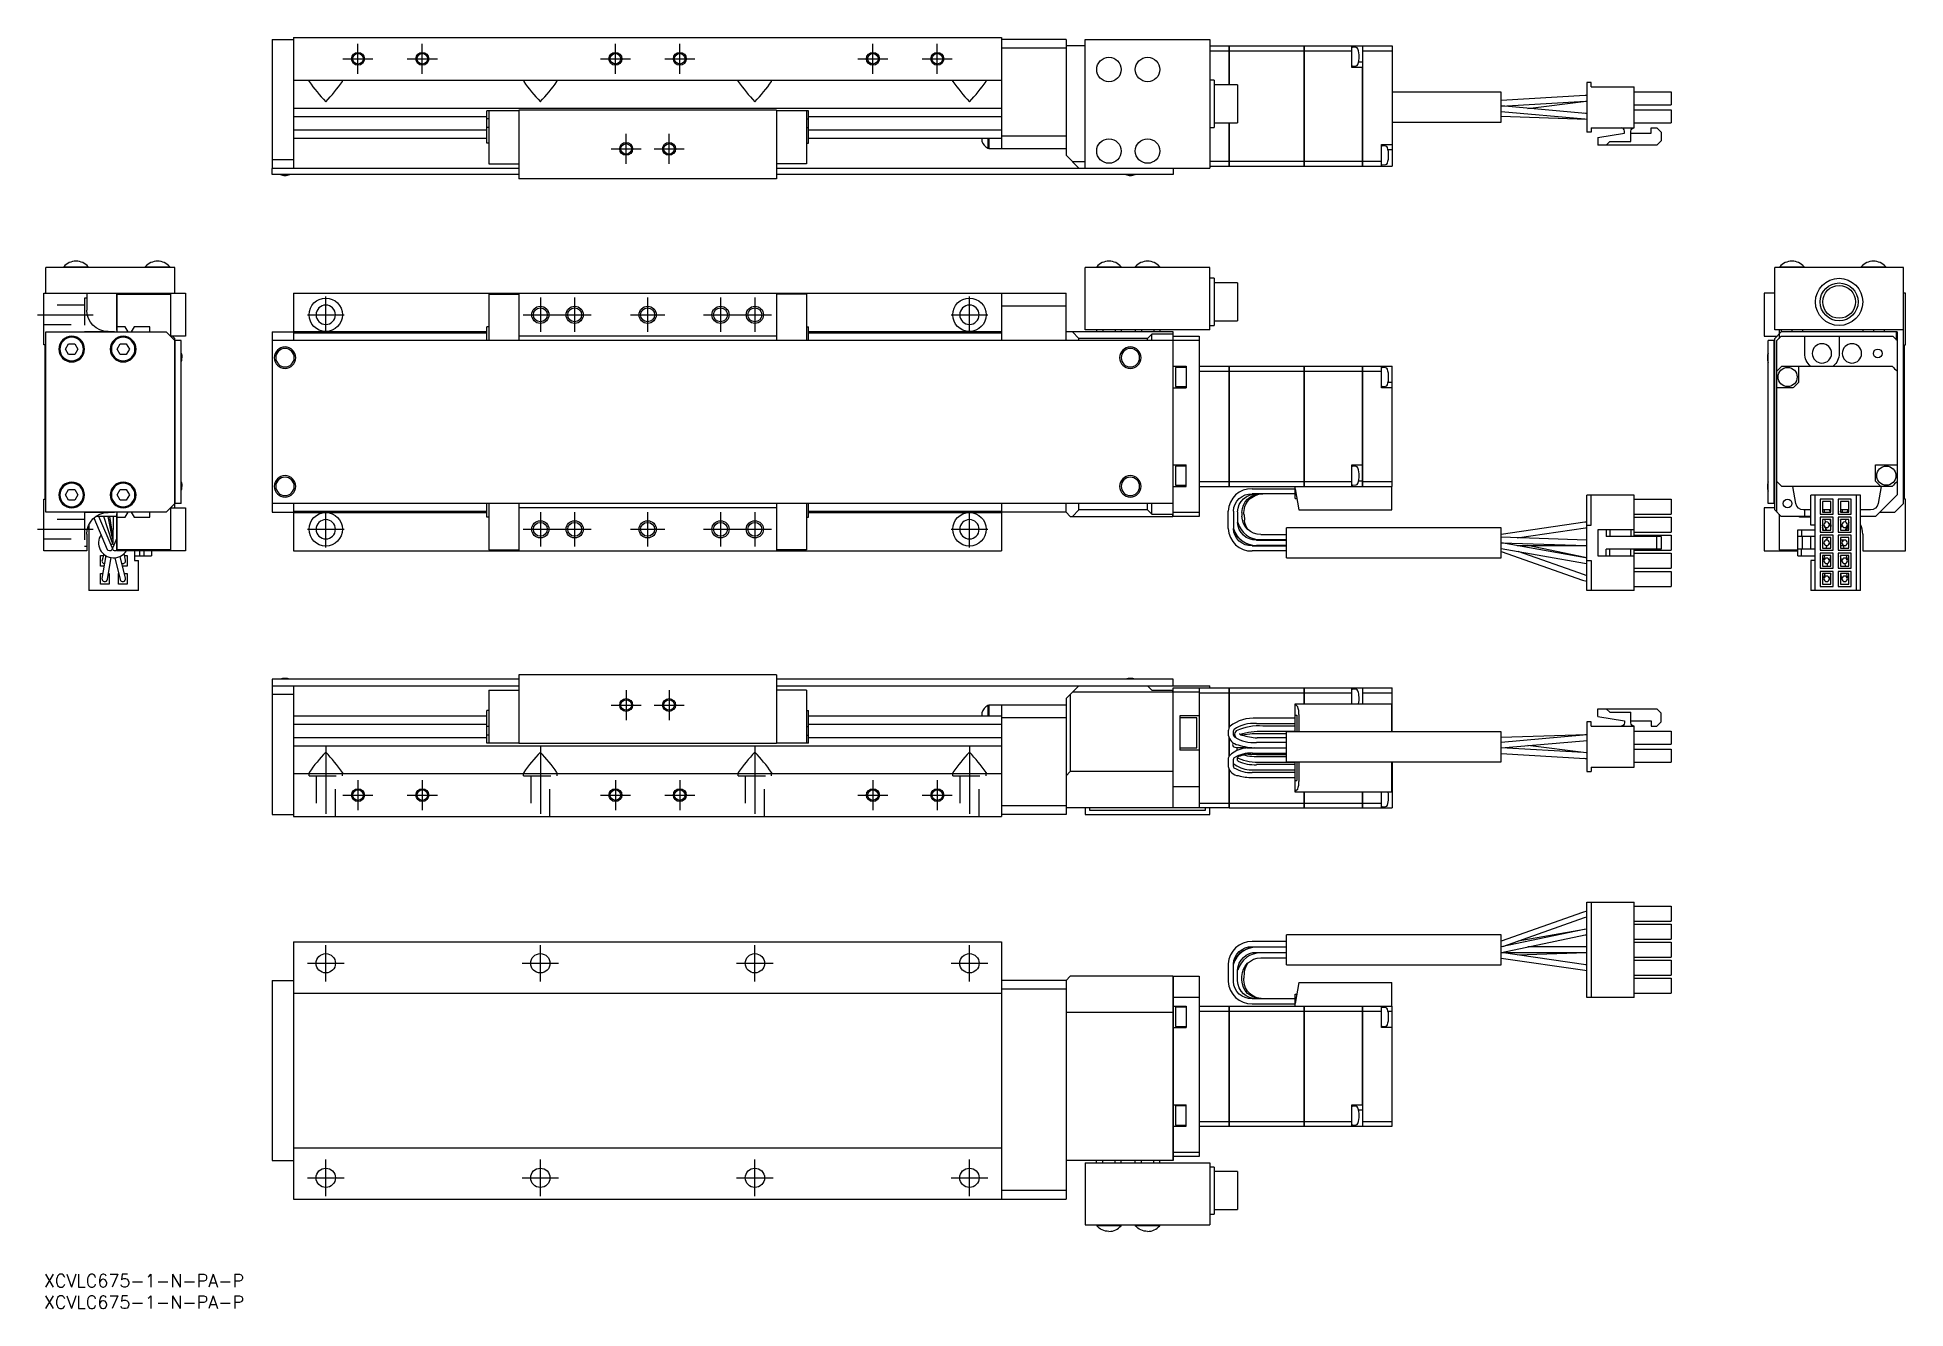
# Model space of a CAD drawing. Extents: x -2 to 434, y -8 to 288.
import ezdxf

# ---------------------------------------------------------------- set-up
doc = ezdxf.new("R2010")
doc.units = 0
doc.header["$LTSCALE"] = 0.5
doc.linetypes.add('CENTER', pattern=[50.8, 31.75, -6.35, 6.35, -6.35])
doc.linetypes.add('DASHED', pattern=[19.05, 12.7, -6.35])
for name, color, linetype in [('MSM_CENTER', 1, 'CENTER'), ('MSM_CONTINUOUS', 7, 'CONTINUOUS'), ('MSM_DASHED', 4, 'DASHED'), ('MSM_NARROW', 5, 'CONTINUOUS'), ('MSM_PART_NUMBER', 7, 'CONTINUOUS')]:
    doc.layers.add(name, color=color, linetype=linetype)
doc.styles.get("Standard").update_dxf_attribs({"font": 'txt.shx', "height": 3, "bigfont": 'bigfont.shx'})

msp = doc.modelspace()

# ---------------------------------------------------------------- texts
at = {"layer": 'MSM_PART_NUMBER'}
for p in [(0, -3), (0, -8)]:
    msp.add_text('XCVLC675-1-N-PA-P', height=3, dxfattribs=at).set_placement(p)

# ---------------------------------------------------------------- linework, layer by layer
at = {"layer": 'MSM_CENTER'}
for p, q in [((69.71, 283.33), (76.71, 283.33)), ((73.21, 279.83), (73.21, 286.83)), ((84.71, 283.33), (91.71, 283.33)), ((88.21, 279.83), (88.21, 286.83)), ((129.71, 283.33), (136.71, 283.33)), ((133.21, 279.83), (133.21, 286.83)), ((144.71, 283.33), (151.71, 283.33)), ((148.21, 279.83), (148.21, 286.83)), ((189.71, 283.33), (196.71, 283.33)), ((193.21, 279.83), (193.21, 286.83)), ((204.71, 283.33), (211.71, 283.33)), ((208.21, 279.83), (208.21, 286.83)), ((135.71, 258.83), (135.71, 265.83)), ((145.71, 258.83), (145.71, 265.83)), ((132.21, 262.33), (139.21, 262.33)), ((142.21, 262.33), (149.21, 262.33)), ((65.71, 219.41), (65.71, 227.91)), ((115.71, 227.66), (115.71, 219.66)), ((123.71, 227.66), (123.71, 219.66)), ((140.71, 227.66), (140.71, 219.66)), ((157.71, 227.66), (157.71, 219.66)), ((165.71, 227.66), (165.71, 219.66)), ((215.71, 219.41), (215.71, 227.91)), ((-1.5, 223.66), (11.5, 223.66)), ((61.46, 223.66), (69.96, 223.66)), ((111.71, 223.66), (127.71, 223.66)), ((136.71, 223.66), (144.71, 223.66)), ((153.71, 223.66), (169.71, 223.66)), ((211.46, 223.66), (219.96, 223.66)), ((65.71, 169.41), (65.71, 177.91)), ((115.71, 177.66), (115.71, 169.66)), ((123.71, 177.66), (123.71, 169.66)), ((140.71, 177.66), (140.71, 169.66)), ((157.71, 177.66), (157.71, 169.66)), ((165.71, 177.66), (165.71, 169.66)), ((215.71, 169.41), (215.71, 177.91)), ((-1.5, 173.66), (11.5, 173.66)), ((61.46, 173.66), (69.96, 173.66)), ((111.71, 173.66), (127.71, 173.66)), ((136.71, 173.66), (144.71, 173.66)), ((153.71, 173.66), (169.71, 173.66)), ((211.46, 173.66), (219.96, 173.66)), ((135.71, 136.2), (135.71, 129.2)), ((145.71, 136.2), (145.71, 129.2)), ((132.21, 132.7), (139.21, 132.7)), ((142.21, 132.7), (149.21, 132.7)), ((65.71, 123.2), (65.71, 104.7)), ((115.71, 123.2), (115.71, 104.7)), ((165.71, 123.2), (165.71, 104.7)), ((215.71, 123.2), (215.71, 104.7)), ((73.21, 115.2), (73.21, 108.2)), ((88.21, 115.2), (88.21, 108.2)), ((133.21, 115.2), (133.21, 108.2)), ((148.21, 115.2), (148.21, 108.2)), ((193.21, 115.2), (193.21, 108.2)), ((208.21, 115.2), (208.21, 108.2)), ((69.71, 111.7), (76.71, 111.7)), ((84.71, 111.7), (91.71, 111.7)), ((129.71, 111.7), (136.71, 111.7)), ((144.71, 111.7), (151.71, 111.7)), ((189.71, 111.7), (196.71, 111.7)), ((204.71, 111.7), (211.71, 111.7)), ((65.71, 68.25), (65.71, 76.75)), ((115.71, 68.25), (115.71, 76.75)), ((165.71, 68.25), (165.71, 76.75)), ((215.71, 68.25), (215.71, 76.75)), ((61.46, 72.5), (69.96, 72.5)), ((111.46, 72.5), (119.96, 72.5)), ((161.46, 72.5), (169.96, 72.5)), ((211.46, 72.5), (219.96, 72.5)), ((65.71, 18.25), (65.71, 26.75)), ((115.71, 18.25), (115.71, 26.75)), ((165.71, 18.25), (165.71, 26.75)), ((215.71, 18.25), (215.71, 26.75)), ((61.46, 22.5), (69.96, 22.5)), ((111.46, 22.5), (119.96, 22.5)), ((161.46, 22.5), (169.96, 22.5)), ((211.46, 22.5), (219.96, 22.5))]:
    msp.add_line(p, q, dxfattribs=at)
at = {"layer": 'MSM_CONTINUOUS'}
for p, q in [((53.21, 287.83), (58.21, 287.83)), ((53.21, 287.83), (53.21, 257.83)), ((58.21, 288.33), (223.21, 288.33)), ((58.21, 288.33), (58.21, 257.83)), ((223.21, 288.33), (223.21, 262.33)), ((238.21, 287.83), (223.21, 287.83)), ((238.21, 287.83), (238.21, 260.83)), ((242.71, 287.83), (271.71, 287.83)), ((242.71, 257.83), (242.71, 287.83)), ((271.71, 287.83), (271.71, 257.83)), ((238.21, 285.83), (223.21, 285.83)), ((242.71, 286.33), (238.21, 286.33)), ((271.71, 286.33), (276.2, 286.33)), ((271.71, 285.17), (276.2, 285.17)), ((276.2, 277.25), (276.2, 286.33)), ((276.21, 286.33), (276.21, 277.25)), ((276.21, 286.33), (293.7, 286.33)), ((276.21, 285.17), (293.7, 285.17)), ((293.7, 258.33), (293.7, 286.33)), ((293.71, 286.32), (293.7, 286.32)), ((293.71, 285.16), (293.7, 285.16)), ((293.71, 286.33), (307.31, 286.33)), ((293.71, 286.33), (293.71, 258.33)), ((293.71, 285.17), (304.81, 285.17)), ((304.81, 281.33), (304.81, 286.33)), ((305.8, 285.99), (305.03, 286.06)), ((307.32, 286.33), (314.21, 286.33)), ((307.32, 286.33), (307.32, 258.33)), ((307.32, 285.17), (314.21, 285.17)), ((314.21, 286.33), (314.21, 258.33)), ((307.31, 281.33), (304.81, 281.33)), ((305.03, 281.59), (305.8, 281.66)), ((307.31, 282.58), (306.38, 282.58)), ((307.31, 258.33), (307.31, 281.33)), ((58.21, 278.33), (223.21, 278.33)), ((61.97, 278.33), (61.81, 278.2)), ((61.84, 278.07), (61.81, 278.2)), ((69.46, 278.33), (69.61, 278.2)), ((69.58, 278.07), (69.61, 278.2)), ((111.97, 278.33), (111.81, 278.2)), ((111.84, 278.07), (111.81, 278.2)), ((119.46, 278.33), (119.61, 278.2)), ((119.58, 278.07), (119.61, 278.2)), ((161.97, 278.33), (161.81, 278.2)), ((161.84, 278.07), (161.81, 278.2)), ((169.46, 278.33), (169.61, 278.2)), ((169.58, 278.07), (169.61, 278.2)), ((211.97, 278.33), (211.81, 278.2)), ((211.84, 278.07), (211.81, 278.2)), ((219.46, 278.33), (219.61, 278.2)), ((219.58, 278.07), (219.61, 278.2)), ((272.71, 278.33), (271.71, 278.33)), ((272.71, 278.33), (272.71, 267.33)), ((278.21, 277.25), (272.71, 277.25)), ((276.21, 277.4), (276.2, 277.38)), ((278.21, 277.25), (278.21, 268.4)), ((339.61, 275.56), (314.21, 275.56)), ((339.61, 268.56), (339.61, 275.56)), ((359.19, 274.75), (339.61, 273.63)), ((359.61, 274.77), (359.19, 274.75)), ((359.61, 277.82), (359.61, 266.22)), ((360.61, 277.82), (359.61, 277.82)), ((360.61, 276.82), (360.61, 277.82)), ((360.61, 276.82), (370.61, 276.82)), ((370.61, 267.22), (370.61, 276.82)), ((370.61, 275.62), (379.21, 275.62)), ((379.21, 275.62), (379.21, 272.62)), ((58.21, 271.83), (223.21, 271.83)), ((110.71, 271.23), (103.21, 271.23)), ((103.21, 263.63), (103.21, 271.23)), ((103.71, 271.23), (103.71, 258.83)), ((170.71, 271.33), (110.71, 271.33)), ((110.71, 271.33), (110.71, 255.33)), ((170.71, 271.33), (170.71, 255.33)), ((178.21, 271.23), (170.71, 271.23)), ((177.71, 271.23), (177.71, 258.83)), ((178.21, 263.63), (178.21, 271.23)), ((339.61, 272.32), (359.27, 273.45)), ((339.61, 271.02), (359.14, 269.31)), ((359.26, 270.61), (339.64, 272.33)), ((345.84, 271.78), (359.39, 273.44)), ((359.61, 270.59), (358.84, 270.64)), ((359.61, 270.58), (359.26, 270.61)), ((359.27, 273.45), (359.61, 273.47)), ((359.6, 273.46), (359.61, 273.46)), ((370.61, 272.62), (379.21, 272.62)), ((370.61, 271.42), (379.21, 271.42)), ((379.21, 271.42), (379.21, 268.42)), ((58.21, 269.86), (103.21, 269.86)), ((58.21, 266.79), (103.21, 266.79)), ((103.71, 269.35), (103.21, 269.35)), ((103.71, 267.3), (103.21, 267.3)), ((177.71, 269.35), (178.21, 269.35)), ((177.71, 267.3), (178.21, 267.3)), ((178.21, 269.86), (223.21, 269.86)), ((178.21, 266.79), (223.21, 266.79)), ((271.71, 267.33), (272.71, 267.33)), ((272.71, 268.4), (278.21, 268.4)), ((276.2, 258.33), (276.2, 268.4)), ((276.2, 267.63), (276.21, 267.61)), ((276.21, 268.4), (276.21, 258.33)), ((314.21, 268.56), (339.61, 268.56)), ((339.61, 269.93), (359.48, 269.28)), ((359.14, 269.31), (359.61, 269.28)), ((359.48, 269.28), (359.61, 269.27)), ((360.61, 266.22), (359.61, 266.22)), ((360.61, 267.22), (370.61, 267.22)), ((360.61, 267.22), (360.61, 266.22)), ((362.11, 265.02), (368.36, 266.02)), ((368.36, 266.02), (368.36, 266.47)), ((369.86, 264.02), (369.86, 266.47)), ((369.86, 266.02), (374.61, 266.02)), ((370.61, 268.42), (379.21, 268.42)), ((374.61, 267.22), (375.91, 267.22)), ((374.61, 266.02), (374.61, 267.22)), ((375.91, 267.22), (376.91, 266.22)), ((376.91, 266.22), (376.91, 264.22)), ((58.21, 264.83), (103.21, 264.83)), ((103.71, 263.63), (103.21, 263.63)), ((177.71, 263.63), (178.21, 263.63)), ((178.21, 264.83), (223.21, 264.83)), ((218.56, 264.83), (218.56, 264.12)), ((220.01, 264.83), (220.01, 262.47)), ((220.01, 262.47), (220.21, 262.47)), ((220.21, 264.83), (220.21, 262.33)), ((238.21, 262.33), (220.21, 262.33)), ((238.21, 265.33), (223.21, 265.33)), ((311.71, 263.33), (314.21, 263.33)), ((311.71, 258.33), (311.71, 263.33)), ((312.69, 262.99), (311.92, 263.06)), ((314.21, 262.08), (313.27, 262.08)), ((362.11, 265.02), (362.11, 263.22)), ((375.91, 263.22), (362.11, 263.22)), ((364.11, 263.22), (364.91, 264.02)), ((364.91, 264.02), (369.86, 264.02)), ((376.91, 264.22), (375.91, 263.22)), ((53.21, 259.83), (58.21, 259.83)), ((53.21, 257.83), (110.71, 257.83)), ((53.21, 257.73), (53.31, 257.83)), ((53.21, 256.33), (53.21, 257.73)), ((103.71, 258.83), (110.71, 258.83)), ((177.71, 258.83), (170.71, 258.83)), ((170.71, 257.83), (271.71, 257.83)), ((241.21, 257.83), (238.21, 260.83)), ((242.71, 259.33), (239.71, 259.33)), ((263.11, 257.83), (263.21, 257.73)), ((263.21, 257.73), (263.21, 256.33)), ((271.71, 259.48), (276.2, 259.48)), ((271.71, 258.33), (276.2, 258.33)), ((276.21, 259.48), (293.7, 259.48)), ((276.21, 258.33), (293.7, 258.33)), ((293.71, 259.48), (293.7, 259.48)), ((293.71, 258.34), (293.7, 258.34)), ((293.71, 259.48), (307.31, 259.48)), ((293.71, 258.33), (307.31, 258.33)), ((307.32, 259.48), (311.71, 259.48)), ((307.32, 258.33), (314.21, 258.33)), ((311.92, 258.59), (312.69, 258.66)), ((110.71, 256.33), (53.21, 256.33)), ((170.71, 255.33), (110.71, 255.33)), ((263.21, 256.33), (170.71, 256.33)), ((0.5, 228.66), (0.5, 234.66)), ((30.5, 234.66), (0.5, 234.66)), ((4.65, 234.82), (10.35, 234.82)), ((4.65, 234.82), (4.65, 234.66)), ((10.35, 234.66), (10.35, 234.82)), ((23.65, 234.82), (29.35, 234.82)), ((23.65, 234.82), (23.65, 234.66)), ((29.35, 234.66), (29.35, 234.82)), ((30.5, 228.66), (30.5, 234.66)), ((271.71, 234.66), (242.71, 234.66)), ((242.71, 220.16), (242.71, 234.66)), ((245.36, 234.82), (251.06, 234.82)), ((245.36, 234.82), (245.36, 234.66)), ((251.06, 234.66), (251.06, 234.82)), ((254.36, 234.82), (260.06, 234.82)), ((254.36, 234.82), (254.36, 234.66)), ((260.06, 234.66), (260.06, 234.82)), ((271.71, 220.16), (271.71, 234.66)), ((272.71, 232.16), (271.71, 232.16)), ((272.71, 232.16), (272.71, 221.16)), ((278.21, 231.08), (272.71, 231.08)), ((278.21, 231.08), (278.21, 222.23)), ((403.37, 220.16), (403.37, 234.66)), ((433.37, 234.66), (403.37, 234.66)), ((404.52, 234.82), (410.22, 234.82)), ((404.52, 234.82), (404.52, 234.66)), ((410.22, 234.66), (410.22, 234.82)), ((423.52, 234.82), (429.22, 234.82)), ((423.52, 234.82), (423.52, 234.66)), ((429.22, 234.66), (429.22, 234.82)), ((433.37, 179.66), (433.37, 234.66)), ((0, 216.66), (0, 228.66)), ((0, 228.66), (33, 228.66)), ((10, 228.66), (10, 224.76)), ((17, 220.06), (17, 228.66)), ((17.1, 219.66), (17.1, 228.46)), ((17.1, 228.46), (29.5, 228.46)), ((29.5, 228.46), (29.5, 218.66)), ((33, 228.66), (33, 218.66)), ((58.21, 228.66), (58.21, 217.66)), ((58.21, 228.66), (238.21, 228.66)), ((103.71, 228.46), (110.71, 228.46)), ((103.71, 228.46), (103.71, 217.66)), ((110.71, 228.66), (110.71, 217.66)), ((170.71, 228.66), (170.71, 217.66)), ((177.71, 228.46), (170.71, 228.46)), ((177.71, 228.46), (177.71, 217.66)), ((223.21, 228.66), (223.21, 217.66)), ((238.21, 217.66), (238.21, 228.66)), ((400.87, 228.66), (400.87, 218.66)), ((403.37, 228.66), (400.87, 228.66)), ((433.87, 228.66), (433.37, 228.66)), ((433.87, 216.66), (433.87, 228.66)), ((238.21, 225.66), (223.21, 225.66)), ((272.71, 222.23), (278.21, 222.23)), ((0.5, 177.66), (0.5, 219.66)), ((0.5, 219.66), (28.5, 219.66)), ((15, 219.76), (16.5, 219.76)), ((16.5, 219.76), (16.5, 219.66)), ((17.1, 220.06), (17, 220.06)), ((18.97, 220.86), (17.1, 220.86)), ((19.66, 219.66), (18.97, 220.86)), ((21.03, 220.86), (20.34, 219.66)), ((24.7, 220.86), (21.03, 220.86)), ((24.7, 219.66), (24.7, 220.86)), ((28.5, 219.66), (30.5, 217.66)), ((29.7, 218.66), (29.7, 218.46)), ((33, 218.66), (29.7, 218.66)), ((30.5, 218.16), (30, 218.66)), ((30.5, 178.66), (30.5, 218.16)), ((53.21, 219.66), (58.21, 219.66)), ((53.21, 219.66), (53.21, 177.66)), ((58.21, 219.76), (103.21, 219.76)), ((58.21, 219.46), (103.21, 219.46)), ((103.21, 217.66), (103.21, 220.86)), ((103.71, 220.86), (103.21, 220.86)), ((170.71, 218.66), (110.71, 218.66)), ((177.71, 220.86), (178.21, 220.86)), ((178.21, 217.66), (178.21, 220.86)), ((178.21, 219.76), (223.21, 219.76)), ((178.21, 219.46), (223.21, 219.46)), ((263.21, 219.66), (238.21, 219.66)), ((241.21, 218.16), (239.71, 219.66)), ((241.21, 217.66), (241.21, 218.16)), ((257.21, 218.16), (241.21, 218.16)), ((271.71, 220.16), (242.71, 220.16)), ((245.33, 220.16), (245.33, 219.66)), ((246.77, 220.16), (246.77, 219.66)), ((249.66, 220.16), (249.66, 219.66)), ((251.1, 220.16), (251.1, 219.66)), ((254.33, 220.16), (254.33, 219.66)), ((255.77, 220.16), (255.77, 219.66)), ((258.21, 219.16), (257.21, 218.16)), ((257.21, 217.66), (257.21, 218.16)), ((258.21, 217.66), (258.21, 219.16)), ((263.21, 219.16), (258.21, 219.16)), ((258.66, 220.16), (258.66, 219.66)), ((260.1, 220.16), (260.1, 219.66)), ((263.21, 176.66), (263.21, 219.66)), ((263.21, 218.66), (269.21, 218.66)), ((269.21, 218.66), (269.21, 176.66)), ((271.71, 221.16), (272.71, 221.16)), ((400.87, 218.66), (403.87, 218.66)), ((433.37, 220.16), (403.37, 220.16)), ((404.87, 219.66), (403.37, 218.16)), ((403.37, 178.16), (403.37, 218.16)), ((404.87, 218.66), (403.87, 217.66)), ((404.37, 220.16), (404.37, 218.16)), ((404.87, 220.16), (404.87, 219.66)), ((431.87, 219.66), (404.87, 219.66)), ((404.87, 218.66), (430.87, 218.66)), ((407.37, 220.16), (407.37, 219.66)), ((409.87, 220.16), (409.87, 219.66)), ((410.37, 214.66), (410.37, 218.66)), ((418.37, 218.66), (418.37, 214.66)), ((423.87, 220.16), (423.87, 219.66)), ((426.37, 220.16), (426.37, 219.66)), ((428.87, 220.16), (428.87, 219.66)), ((431.87, 217.66), (430.87, 218.66)), ((431.77, 217.76), (431.77, 219.66)), ((431.87, 219.66), (431.87, 210.54)), ((0.3, 216.66), (0, 216.66)), ((0.3, 180.66), (0.3, 216.66)), ((5.06, 215.66), (5.78, 216.91)), ((5.78, 214.41), (5.06, 215.66)), ((5.78, 216.91), (7.22, 216.91)), ((7.22, 214.41), (5.78, 214.41)), ((7.22, 216.91), (7.94, 215.66)), ((7.94, 215.66), (7.22, 214.41)), ((17.06, 215.66), (17.78, 216.91)), ((17.78, 214.41), (17.06, 215.66)), ((17.78, 216.91), (19.22, 216.91)), ((19.22, 214.41), (17.78, 214.41)), ((19.22, 216.91), (19.94, 215.66)), ((19.94, 215.66), (19.22, 214.41)), ((32, 217.66), (30.5, 217.66)), ((30.6, 179.66), (30.6, 217.66)), ((32, 179.66), (32, 217.66)), ((269.21, 217.66), (53.21, 217.66)), ((401.87, 179.66), (401.87, 217.66)), ((403.37, 217.66), (401.87, 217.66)), ((403.27, 179.66), (403.27, 217.66)), ((403.87, 210.55), (403.87, 217.66)), ((433.57, 216.66), (433.87, 216.66)), ((433.57, 180.66), (433.57, 216.66)), ((263.21, 211.66), (266.21, 211.66)), ((263.71, 211.41), (263.71, 206.91)), ((266.21, 211.41), (263.71, 211.41)), ((266.21, 211.66), (266.21, 206.66)), ((269.21, 211.66), (276.2, 211.66)), ((269.21, 210.5), (276.2, 210.5)), ((276.2, 183.66), (276.2, 211.66)), ((276.21, 211.66), (293.7, 211.66)), ((276.21, 211.66), (276.21, 183.66)), ((276.21, 210.5), (293.7, 210.5)), ((293.7, 183.66), (293.7, 211.66)), ((293.71, 211.65), (293.7, 211.65)), ((293.71, 210.5), (293.7, 210.5)), ((293.71, 211.66), (307.31, 211.66)), ((293.71, 211.66), (293.71, 183.66)), ((293.71, 210.5), (307.31, 210.5)), ((307.31, 183.66), (307.31, 211.66)), ((307.32, 211.66), (314.21, 211.66)), ((307.32, 211.66), (307.32, 183.66)), ((307.32, 210.5), (311.71, 210.5)), ((311.71, 206.66), (311.71, 211.66)), ((312.69, 211.32), (311.92, 211.39)), ((314.21, 183.66), (314.21, 211.66)), ((403.87, 184.81), (403.87, 210.5)), ((405.03, 211.66), (430.72, 211.66)), ((408.87, 211.66), (408.87, 207.91)), ((431.87, 210.5), (431.87, 184.81)), ((263.21, 206.66), (266.21, 206.66)), ((263.71, 206.91), (266.21, 206.91)), ((314.21, 206.66), (311.71, 206.66)), ((311.92, 206.93), (312.69, 206.99)), ((314.21, 207.91), (313.27, 207.91)), ((407.62, 206.66), (403.87, 206.66)), ((263.21, 188.66), (266.21, 188.66)), ((263.71, 188.41), (263.71, 183.91)), ((266.21, 188.41), (263.71, 188.41)), ((266.21, 183.66), (266.21, 188.66)), ((304.81, 188.66), (307.31, 188.66)), ((304.81, 183.66), (304.81, 188.66)), ((305.8, 188.32), (305.03, 188.39)), ((426.87, 188.66), (431.87, 188.66)), ((426.87, 184.91), (426.87, 188.66)), ((5.06, 181.66), (5.78, 182.91)), ((5.78, 182.91), (7.22, 182.91)), ((7.22, 182.91), (7.94, 181.66)), ((17.06, 181.66), (17.78, 182.91)), ((17.78, 182.91), (19.22, 182.91)), ((19.22, 182.91), (19.94, 181.66)), ((263.21, 183.66), (266.21, 183.66)), ((263.71, 183.91), (266.21, 183.91)), ((269.21, 184.81), (276.2, 184.81)), ((269.21, 183.66), (276.2, 183.66)), ((276.21, 184.81), (293.7, 184.81)), ((276.21, 183.66), (314.21, 183.66)), ((281.61, 183.11), (291.61, 183.11)), ((291.61, 180.86), (291.61, 183.66)), ((291.61, 183.06), (292.48, 178.16)), ((293.71, 184.81), (293.7, 184.81)), ((293.71, 183.67), (293.7, 183.67)), ((293.71, 184.81), (304.81, 184.81)), ((305.03, 183.93), (305.8, 183.99)), ((307.31, 184.91), (306.38, 184.91)), ((307.32, 184.81), (314.21, 184.81)), ((314.11, 178.16), (314.11, 183.66)), ((403.87, 177.66), (403.87, 184.76)), ((430.72, 183.66), (405.03, 183.66)), ((408.28, 179.65), (407.57, 183.66)), ((428.17, 183.66), (427.46, 179.65)), ((431.87, 184.77), (431.87, 181.66)), ((0, 168.66), (0, 180.66)), ((0, 180.66), (0.3, 180.66)), ((5.78, 180.41), (5.06, 181.66)), ((7.22, 180.41), (5.78, 180.41)), ((7.94, 181.66), (7.22, 180.41)), ((17.78, 180.41), (17.06, 181.66)), ((19.22, 180.41), (17.78, 180.41)), ((19.94, 181.66), (19.22, 180.41)), ((30.5, 179.66), (28.5, 177.66)), ((29.5, 178.66), (29.5, 168.86)), ((29.7, 178.86), (29.7, 178.66)), ((29.7, 178.66), (33, 178.66)), ((32, 179.66), (30.5, 179.66)), ((33, 178.66), (33, 168.66)), ((263.21, 179.66), (53.21, 179.66)), ((58.21, 179.66), (58.21, 168.66)), ((103.21, 176.46), (103.21, 179.66)), ((103.71, 179.66), (103.71, 168.86)), ((110.71, 179.66), (110.71, 168.66)), ((170.71, 178.66), (110.71, 178.66)), ((170.71, 179.66), (170.71, 168.66)), ((177.71, 179.66), (177.71, 168.86)), ((178.21, 176.46), (178.21, 179.66)), ((223.21, 179.66), (223.21, 168.66)), ((238.21, 177.66), (238.21, 179.66)), ((241.21, 178.16), (241.21, 179.66)), ((257.21, 178.16), (257.21, 179.66)), ((258.21, 177.16), (258.21, 179.66)), ((291.61, 181.91), (281.61, 181.91)), ((284.1, 181.91), (283.86, 181.9)), ((291.61, 180.86), (292, 180.86)), ((370.61, 181.61), (359.61, 181.61)), ((359.61, 159.41), (359.61, 181.61)), ((360.61, 174.61), (360.61, 181.61)), ((370.61, 172.01), (370.61, 181.61)), ((370.61, 180.66), (379.21, 180.66)), ((379.21, 180.66), (379.21, 177.16)), ((400.87, 178.66), (400.87, 168.66)), ((403.37, 178.66), (400.87, 178.66)), ((403.37, 179.66), (401.87, 179.66)), ((411.77, 174.61), (411.77, 181.61)), ((423.37, 181.61), (411.77, 181.61)), ((412.77, 159.41), (412.77, 181.61)), ((413.97, 180.66), (413.97, 177.16)), ((416.97, 180.66), (413.97, 180.66)), ((414.47, 180.16), (414.47, 177.66)), ((416.47, 180.16), (414.47, 180.16)), ((416.47, 177.66), (416.47, 180.16)), ((416.97, 177.16), (416.97, 180.66)), ((421.17, 180.66), (418.17, 180.66)), ((418.17, 180.66), (418.17, 177.16)), ((418.67, 180.16), (418.67, 177.66)), ((420.67, 180.16), (418.67, 180.16)), ((420.67, 177.66), (420.67, 180.16)), ((421.17, 177.16), (421.17, 180.66)), ((422.37, 181.61), (422.37, 159.41)), ((423.37, 159.41), (423.37, 181.61)), ((426.87, 176.66), (431.87, 181.66)), ((431.37, 177.66), (433.37, 179.66)), ((433.87, 180.66), (433.57, 180.66)), ((433.87, 168.66), (433.87, 180.66)), ((28.5, 177.66), (0.5, 177.66)), ((10.5, 174.74), (10.5, 159.41)), ((11.69, 176.3), (14.8, 168.97)), ((17, 176.66), (12.14, 176.66)), ((12.14, 176.66), (12.14, 176.66)), ((15.9, 169.44), (12.84, 176.66)), ((15.92, 170.69), (14.01, 176.66)), ((16.5, 177.56), (15, 177.56)), ((15.94, 171.92), (15.03, 176.66)), ((15.17, 175.96), (15.2, 175.96)), ((15.2, 175.96), (15.2, 175.77)), ((15.34, 176.66), (16.06, 171.72)), ((16.18, 176.66), (16.05, 170.52)), ((16.5, 177.66), (16.5, 177.56)), ((17, 177.26), (17.1, 177.26)), ((17, 168.66), (17, 177.26)), ((17.1, 168.86), (17.1, 177.66)), ((17.1, 176.46), (18.97, 176.46)), ((18.97, 176.46), (19.66, 177.65)), ((20.34, 177.65), (21.03, 176.46)), ((21.03, 176.46), (24.7, 176.46)), ((24.7, 176.46), (24.7, 177.66)), ((53.21, 177.66), (58.21, 177.66)), ((58.21, 177.86), (103.21, 177.86)), ((58.21, 177.56), (103.21, 177.56)), ((103.71, 176.46), (103.21, 176.46)), ((177.71, 176.46), (178.21, 176.46)), ((178.21, 177.86), (223.21, 177.86)), ((178.21, 177.56), (223.21, 177.56)), ((238.21, 177.66), (223.21, 177.66)), ((238.21, 177.66), (239.21, 176.66)), ((239.21, 176.66), (263.11, 176.66)), ((239.71, 176.66), (241.21, 178.16)), ((257.21, 178.16), (241.21, 178.16)), ((257.21, 178.16), (258.21, 177.16)), ((258.21, 177.16), (263.12, 177.16)), ((263.21, 176.76), (263.11, 176.66)), ((263.21, 177.29), (263.12, 177.16)), ((263.12, 176.67), (263.12, 177.16)), ((263.21, 177.66), (269.21, 177.66)), ((269.21, 176.66), (263.21, 176.66)), ((276.01, 173.81), (276.01, 177.91)), ((277.21, 177.91), (277.21, 173.81)), ((278.21, 177.75), (278.21, 175.27)), ((279.21, 177.6), (279.21, 176.72)), ((279.69, 177.14), (279.81, 175.76)), ((292.48, 178.16), (314.11, 178.16)), ((359.14, 175.3), (339.61, 172.47)), ((359.61, 175.34), (359.11, 175.29)), ((359.61, 174.61), (360.61, 174.61)), ((370.61, 177.16), (379.21, 177.16)), ((370.61, 176.46), (379.21, 176.46)), ((379.21, 176.46), (379.21, 172.96)), ((403.37, 178.16), (404.87, 176.66)), ((404.37, 177.16), (404.37, 168.86)), ((411.77, 176.66), (404.87, 176.66)), ((409.17, 176.46), (409.17, 176.66)), ((411.77, 176.46), (409.17, 176.46)), ((411.77, 178.16), (410.05, 178.16)), ((410.37, 176.66), (410.37, 178.16)), ((412.77, 174.61), (411.77, 174.61)), ((413.97, 177.16), (416.97, 177.16)), ((413.97, 176.46), (413.97, 172.96)), ((416.97, 176.46), (413.97, 176.46)), ((416.47, 178.16), (414.47, 178.16)), ((414.47, 177.66), (416.47, 177.66)), ((416.47, 175.96), (414.47, 175.96)), ((414.47, 175.96), (414.47, 173.46)), ((414.73, 173.46), (414.47, 174.64)), ((414.69, 173.64), (414.47, 174.15)), ((414.91, 174.37), (415.47, 173.46)), ((414.98, 177.66), (414.94, 178.16)), ((415.18, 175.29), (415.12, 175.96)), ((416.47, 174.31), (416.03, 175.04)), ((416.14, 178.16), (416.18, 177.66)), ((416.32, 175.96), (416.46, 174.33)), ((416.47, 177.78), (416.46, 178.16)), ((416.47, 173.46), (416.47, 175.96)), ((416.97, 172.96), (416.97, 176.46)), ((418.17, 177.16), (421.17, 177.16)), ((418.17, 176.46), (418.17, 172.96)), ((421.17, 176.46), (418.17, 176.46)), ((420.67, 178.16), (418.67, 178.16)), ((418.67, 177.66), (420.67, 177.66)), ((420.67, 175.96), (418.67, 175.96)), ((418.67, 175.96), (418.67, 173.46)), ((418.67, 175.77), (418.71, 175.96)), ((419.07, 174.95), (418.67, 173.95)), ((418.68, 177.66), (418.75, 178.16)), ((419.13, 178.16), (419.03, 177.66)), ((419.93, 175.96), (419.81, 175.34)), ((419.87, 173.46), (420.28, 174.47)), ((420.67, 175.24), (420.1, 173.46)), ((420.35, 178.16), (420.25, 177.66)), ((420.67, 173.46), (420.67, 175.96)), ((421.17, 172.96), (421.17, 176.46)), ((425.69, 178.16), (423.37, 178.16)), ((426.87, 176.66), (423.37, 176.66)), ((427.87, 177.66), (431.37, 177.66)), ((10, 172.56), (10, 168.66)), ((17, 171.57), (16.1, 169.44)), ((277.22, 173.81), (277.21, 173.85)), ((281.61, 169.81), (289.61, 169.81)), ((281.9, 171.26), (281.87, 171.27)), ((281.87, 171.27), (281.9, 171.26)), ((282.61, 171.21), (281.9, 171.26)), ((281.9, 171.26), (283.11, 171.11)), ((289.61, 171.21), (282.61, 171.21)), ((282.61, 171.11), (289.61, 171.11)), ((289.61, 169.91), (282.61, 169.91)), ((283.61, 172.41), (289.61, 172.41)), ((289.61, 167.01), (289.61, 174.01)), ((339.61, 174.01), (289.61, 174.01)), ((339.61, 167.01), (339.61, 174.01)), ((359.52, 171.16), (339.61, 171.81)), ((339.61, 170.51), (359.48, 169.86)), ((359.29, 167.03), (339.69, 170.51)), ((343.32, 171.69), (359.29, 174.01)), ((343.33, 169.86), (359.61, 169.86)), ((359.22, 167.06), (345.87, 169.86)), ((359.29, 174.01), (359.61, 174.04)), ((359.48, 169.86), (359.61, 169.86)), ((359.61, 171.16), (359.52, 171.16)), ((370.61, 173.51), (362.11, 173.51)), ((362.11, 173.51), (362.11, 167.51)), ((364.11, 173.51), (364.11, 172.01)), ((376.91, 172.01), (364.11, 172.01)), ((364.91, 173.51), (364.91, 172.01)), ((369.86, 173.51), (369.86, 172.01)), ((370.61, 172.96), (379.21, 172.96)), ((370.61, 172.26), (379.21, 172.26)), ((375.91, 169.01), (375.91, 172.01)), ((376.91, 172.01), (376.91, 169.01)), ((379.21, 172.26), (379.21, 168.76)), ((408.77, 167.51), (408.77, 173.51)), ((408.77, 173.51), (412.77, 173.51)), ((412.77, 172.01), (408.77, 172.01)), ((409.57, 173.51), (409.57, 172.01)), ((409.77, 172.01), (409.77, 169.01)), ((411.77, 169.01), (411.77, 172.01)), ((413.97, 172.96), (416.97, 172.96)), ((413.97, 172.26), (413.97, 168.76)), ((416.97, 172.26), (413.97, 172.26)), ((414.47, 173.46), (416.47, 173.46)), ((416.47, 171.76), (414.47, 171.76)), ((414.47, 171.76), (414.47, 169.26)), ((415.73, 171.68), (415.02, 170.97)), ((415.33, 173.46), (415.31, 173.72)), ((415.46, 169.86), (415.35, 169.26)), ((415.93, 170.05), (416.47, 170.59)), ((416.47, 169.26), (416.47, 171.76)), ((416.97, 168.76), (416.97, 172.26)), ((418.17, 172.96), (421.17, 172.96)), ((418.17, 172.26), (418.17, 168.76)), ((421.17, 172.26), (418.17, 172.26)), ((418.67, 173.46), (420.67, 173.46)), ((420.67, 171.76), (418.67, 171.76)), ((418.67, 171.76), (418.67, 169.26)), ((419.67, 171.16), (418.67, 171.16)), ((418.67, 169.86), (419.67, 169.86)), ((419.54, 169.26), (419.37, 169.86)), ((420.67, 169.26), (420.67, 171.76)), ((421.17, 168.76), (421.17, 172.26)), ((423.87, 172.56), (423.87, 168.66)), ((10, 168.66), (0, 168.66)), ((13.2, 167.56), (13.87, 167.56)), ((13.2, 165.06), (13.2, 167.56)), ((14.42, 167.54), (13.56, 162.21)), ((13.96, 167.88), (13.57, 166.48)), ((14.84, 162), (15.66, 167.06)), ((16.52, 167.02), (17.77, 161.95)), ((33, 168.66), (17, 168.66)), ((29.5, 168.86), (17.1, 168.86)), ((19.03, 162.26), (17.78, 167.35)), ((19.04, 166.43), (18.74, 168.04)), ((18.83, 167.56), (19.4, 167.56)), ((19.4, 167.56), (19.4, 165.06)), ((21.1, 168.66), (21.1, 166.41)), ((21.1, 167.51), (23.3, 167.51)), ((21.1, 166.41), (22.1, 166.41)), ((22.1, 159.41), (22.1, 166.41)), ((22.3, 168.66), (22.3, 167.51)), ((23.3, 168.66), (23.3, 167.51)), ((23.3, 167.51), (25.1, 167.51)), ((25.1, 168.66), (25.1, 167.51)), ((58.21, 168.66), (223.21, 168.66)), ((103.71, 168.86), (110.71, 168.86)), ((177.71, 168.86), (170.71, 168.86)), ((289.61, 168.61), (281.61, 168.61)), ((289.61, 167.01), (339.61, 167.01)), ((339.61, 169.2), (359.06, 165.75)), ((339.61, 168.52), (358.58, 161.79)), ((359.01, 163.01), (343.56, 168.5)), ((359.06, 165.75), (359.61, 165.68)), ((359.61, 166.99), (359.22, 167.06)), ((359.61, 166.98), (359.29, 167.03)), ((359.61, 166.41), (360.61, 166.41)), ((360.61, 166.41), (360.61, 159.41)), ((362.11, 167.51), (370.61, 167.51)), ((376.91, 169.01), (364.11, 169.01)), ((364.11, 167.51), (364.11, 169.01)), ((364.91, 167.51), (364.91, 169.01)), ((369.86, 167.51), (369.86, 169.01)), ((370.61, 159.41), (370.61, 169.01)), ((370.61, 168.76), (379.21, 168.76)), ((370.61, 168.06), (379.21, 168.06)), ((379.21, 168.06), (379.21, 164.56)), ((400.87, 168.66), (408.77, 168.66)), ((404.37, 168.86), (408.77, 168.86)), ((412.77, 169.01), (408.77, 169.01)), ((408.77, 167.51), (412.77, 167.51)), ((409.57, 167.51), (409.57, 169.01)), ((411.77, 166.41), (411.77, 159.41)), ((412.77, 166.41), (411.77, 166.41)), ((413.97, 168.76), (416.97, 168.76)), ((416.97, 168.06), (413.97, 168.06)), ((413.97, 168.06), (413.97, 164.56)), ((414.47, 169.26), (416.47, 169.26)), ((414.47, 167.56), (414.47, 165.06)), ((416.47, 167.56), (414.47, 167.56)), ((414.83, 166.43), (415.04, 167.56)), ((415.69, 165.7), (415.53, 165.06)), ((416.36, 167.56), (416.11, 166.19)), ((416.47, 165.06), (416.47, 167.56)), ((416.97, 164.56), (416.97, 168.06)), ((418.17, 168.76), (421.17, 168.76)), ((418.17, 168.06), (418.17, 164.56)), ((421.17, 168.06), (418.17, 168.06)), ((418.67, 169.26), (420.67, 169.26)), ((418.67, 167.56), (418.67, 165.06)), ((420.67, 167.56), (418.67, 167.56)), ((419.04, 166.14), (418.67, 167.5)), ((419.85, 165.06), (419.75, 165.66)), ((420, 167.56), (420.3, 166.48)), ((420.67, 165.06), (420.67, 167.56)), ((421.17, 164.56), (421.17, 168.06)), ((423.87, 168.66), (433.87, 168.66)), ((14.02, 165.06), (13.2, 165.06)), ((13.2, 163.36), (13.75, 163.36)), ((13.2, 160.86), (13.2, 163.36)), ((15.06, 163.36), (15.2, 163.36)), ((15.2, 163.36), (15.2, 160.86)), ((17.4, 163.36), (17.42, 163.36)), ((17.4, 160.86), (17.4, 163.36)), ((19.4, 165.06), (18.34, 165.06)), ((18.76, 163.36), (19.4, 163.36)), ((19.4, 163.36), (19.4, 160.86)), ((358.56, 161.79), (359.61, 161.53)), ((358.58, 161.79), (359.61, 161.53)), ((359.61, 162.85), (359, 163.02)), ((370.61, 164.56), (379.21, 164.56)), ((370.61, 163.86), (379.21, 163.86)), ((379.21, 163.86), (379.21, 160.36)), ((413.97, 164.56), (416.97, 164.56)), ((413.97, 163.86), (413.97, 160.36)), ((416.97, 163.86), (413.97, 163.86)), ((414.47, 165.06), (416.47, 165.06)), ((416.47, 163.36), (414.47, 163.36)), ((414.47, 163.36), (414.47, 160.86)), ((414.84, 162.26), (415.11, 163.36)), ((416.45, 163.36), (416.1, 161.95)), ((416.47, 160.86), (416.47, 163.36)), ((416.97, 160.36), (416.97, 163.86)), ((418.17, 164.56), (421.17, 164.56)), ((418.17, 163.86), (418.17, 160.36)), ((421.17, 163.86), (418.17, 163.86)), ((418.67, 165.06), (420.67, 165.06)), ((418.67, 163.36), (418.67, 160.86)), ((420.67, 163.36), (418.67, 163.36)), ((419.03, 162), (418.81, 163.36)), ((420.13, 163.36), (420.31, 162.21)), ((420.67, 160.86), (420.67, 163.36)), ((421.17, 160.36), (421.17, 163.86)), ((22.1, 159.41), (10.5, 159.41)), ((15.2, 160.86), (13.2, 160.86)), ((19.4, 160.86), (17.4, 160.86)), ((370.61, 159.41), (359.61, 159.41)), ((370.61, 160.36), (379.21, 160.36)), ((423.37, 159.41), (411.77, 159.41)), ((413.97, 160.36), (416.97, 160.36)), ((414.47, 160.86), (416.47, 160.86)), ((418.17, 160.36), (421.17, 160.36)), ((418.67, 160.86), (420.67, 160.86)), ((170.71, 139.7), (110.71, 139.7)), ((110.71, 139.7), (110.71, 123.7)), ((170.71, 139.7), (170.71, 123.7)), ((53.21, 138.7), (53.21, 137.3)), ((110.71, 138.7), (53.21, 138.7)), ((53.21, 137.3), (53.31, 137.2)), ((53.21, 137.2), (53.21, 107.2)), ((53.21, 137.2), (110.71, 137.2)), ((53.21, 135.2), (58.21, 135.2)), ((58.21, 137.2), (58.21, 106.7)), ((103.71, 136.2), (110.71, 136.2)), ((103.71, 136.2), (103.71, 123.8)), ((263.21, 138.7), (170.71, 138.7)), ((170.71, 137.2), (271.71, 137.2)), ((177.71, 136.2), (170.71, 136.2)), ((177.71, 136.2), (177.71, 123.8)), ((238.21, 134.2), (241.21, 137.2)), ((239.21, 135.2), (239.21, 117.2)), ((263.11, 135.7), (239.71, 135.7)), ((257.21, 137.2), (258.21, 136.2)), ((258.21, 136.2), (263.21, 136.2)), ((263.11, 137.2), (263.21, 137.3)), ((263.12, 135.71), (263.11, 135.7)), ((263.11, 135.7), (263.11, 117.2)), ((263.12, 135.71), (263.12, 136.2)), ((263.12, 135.71), (263.21, 135.67)), ((263.21, 137.3), (263.21, 138.7)), ((263.21, 136.7), (276.2, 136.7)), ((263.21, 108.7), (263.21, 136.7)), ((269.21, 135.7), (263.21, 135.7)), ((269.21, 136.7), (269.21, 108.7)), ((269.21, 135.54), (276.2, 135.54)), ((271.71, 136.7), (271.71, 137.2)), ((276.2, 127.41), (276.2, 136.7)), ((276.21, 136.69), (276.2, 136.69)), ((276.21, 135.55), (276.2, 135.55)), ((276.21, 136.7), (276.21, 127.43)), ((276.21, 136.7), (293.7, 136.7)), ((276.21, 135.54), (293.7, 135.54)), ((293.7, 133), (293.7, 136.7)), ((293.71, 136.69), (293.7, 136.69)), ((293.71, 135.55), (293.7, 135.55)), ((293.71, 136.7), (307.31, 136.7)), ((293.71, 136.7), (293.71, 133)), ((293.71, 135.54), (304.81, 135.54)), ((304.81, 133), (304.81, 136.7)), ((305.8, 136.36), (305.03, 136.43)), ((307.32, 136.7), (307.32, 133)), ((307.32, 136.7), (314.21, 136.7)), ((307.32, 135.54), (314.21, 135.54)), ((314.21, 126.47), (314.21, 136.7)), ((103.71, 131.4), (103.21, 131.4)), ((103.21, 123.8), (103.21, 131.4)), ((177.71, 131.4), (178.21, 131.4)), ((178.21, 123.8), (178.21, 131.4)), ((218.56, 130.91), (218.56, 130.2)), ((220.01, 132.56), (220.01, 130.2)), ((220.21, 132.56), (220.01, 132.56)), ((238.21, 132.7), (220.21, 132.7)), ((220.21, 132.7), (220.21, 130.2)), ((223.21, 132.7), (223.21, 106.7)), ((238.21, 134.2), (238.21, 107.2)), ((291.61, 133), (314.11, 133)), ((291.61, 126.47), (291.61, 133)), ((291.61, 132.89), (292.22, 132.29)), ((314.11, 126.47), (314.11, 133)), ((362.11, 131.8), (375.91, 131.8)), ((362.11, 130), (362.11, 131.8)), ((364.11, 131.8), (364.91, 131)), ((364.91, 131), (369.86, 131)), ((369.86, 128.55), (369.86, 131)), ((376.91, 130.8), (375.91, 131.8)), ((376.91, 128.8), (376.91, 130.8)), ((58.21, 130.2), (103.21, 130.2)), ((58.21, 128.24), (103.21, 128.24)), ((103.71, 127.72), (103.21, 127.72)), ((177.71, 127.72), (178.21, 127.72)), ((178.21, 130.2), (223.21, 130.2)), ((178.21, 128.24), (223.21, 128.24)), ((238.21, 129.7), (223.21, 129.7)), ((264.71, 130.2), (264.71, 122.2)), ((269.21, 130.2), (264.71, 130.2)), ((268.71, 129.7), (264.71, 129.7)), ((268.71, 122.7), (268.71, 129.7)), ((276.01, 126.65), (276.01, 125.7)), ((277.21, 125.68), (277.21, 126.65)), ((291.61, 129.6), (282.61, 129.6)), ((282.61, 128.4), (291.61, 128.4)), ((291.61, 127.8), (284.1, 127.8)), ((284.1, 126.6), (291.61, 126.6)), ((289.61, 119.47), (289.61, 126.47)), ((339.61, 126.47), (289.61, 126.47)), ((291.61, 130.3), (292, 130.3)), ((292, 130.3), (292, 126.47)), ((292.48, 130.52), (292.48, 126.47)), ((339.61, 119.47), (339.61, 126.47)), ((359.61, 128.8), (359.61, 117.2)), ((360.61, 128.8), (359.61, 128.8)), ((360.61, 127.8), (360.61, 128.8)), ((360.61, 127.8), (370.61, 127.8)), ((362.11, 130), (368.36, 129)), ((368.36, 129), (368.36, 128.55)), ((369.86, 129), (374.61, 129)), ((370.61, 118.2), (370.61, 127.8)), ((370.61, 126.6), (379.21, 126.6)), ((374.61, 129), (374.61, 127.8)), ((374.61, 127.8), (375.91, 127.8)), ((375.91, 127.8), (376.91, 128.8)), ((379.21, 126.6), (379.21, 123.6)), ((58.21, 125.16), (103.21, 125.16)), ((58.21, 123.2), (223.21, 123.2)), ((103.71, 125.67), (103.21, 125.67)), ((110.71, 123.8), (103.21, 123.8)), ((170.71, 123.7), (110.71, 123.7)), ((178.21, 123.8), (170.71, 123.8)), ((177.71, 125.67), (178.21, 125.67)), ((178.21, 125.16), (223.21, 125.16)), ((264.71, 122.7), (268.71, 122.7)), ((269.21, 122.2), (264.71, 122.2)), ((276.2, 120.8), (276.2, 125.05)), ((276.21, 125.02), (276.21, 120.82)), ((277.05, 123.69), (277.01, 123.49)), ((277.17, 123.87), (277.05, 123.69)), ((277.54, 125.66), (277.55, 125.62)), ((277.55, 125.62), (277.62, 125.42)), ((278.02, 122.83), (278.01, 122.78)), ((278.01, 122.78), (278.01, 122.37)), ((278.01, 122.37), (278.01, 122.34)), ((278.01, 122.34), (278.07, 122.11)), ((278.73, 125.87), (278.68, 126.03)), ((289.61, 122.65), (281.61, 122.65)), ((289.61, 123.95), (282.61, 123.95)), ((282.61, 122.75), (289.61, 122.75)), ((289.61, 126), (284.07, 126)), ((284.19, 125.05), (284.15, 125.05)), ((289.61, 125.05), (284.17, 125.05)), ((359.48, 125.75), (339.61, 125.1)), ((358.73, 125.68), (339.61, 124)), ((358.83, 121.6), (339.61, 122.7)), ((339.64, 122.7), (358.84, 124.38)), ((359.39, 121.58), (345.84, 123.24)), ((359.61, 125.73), (358.73, 125.68)), ((358.84, 124.38), (359.61, 124.43)), ((359.61, 125.75), (359.15, 125.74)), ((359.61, 125.75), (359.48, 125.75)), ((370.61, 123.6), (379.21, 123.6)), ((370.61, 122.4), (379.21, 122.4)), ((379.21, 122.4), (379.21, 119.4)), ((276.01, 120.09), (276.01, 118.35)), ((276.2, 108.7), (276.2, 117.75)), ((276.21, 117.73), (276.21, 108.7)), ((277.21, 118.35), (277.21, 120.09)), ((278.21, 119.75), (278.21, 120.49)), ((280.56, 121.27), (282.61, 121.2)), ((281.61, 121.45), (289.61, 121.45)), ((282.61, 121.2), (289.61, 121.2)), ((291.61, 118.8), (282.61, 118.8)), ((282.61, 117.6), (291.61, 117.6)), ((289.61, 120.6), (283.61, 120.6)), ((283.61, 119.4), (291.61, 119.4)), ((289.61, 119.47), (339.61, 119.47)), ((291.61, 112.4), (291.61, 119.47)), ((292, 119.47), (292, 115.1)), ((292.48, 119.47), (292.48, 114.88)), ((314.11, 112.4), (314.11, 119.47)), ((314.21, 119.47), (314.21, 108.7)), ((339.61, 121.4), (359.19, 120.27)), ((358.76, 120.3), (359.61, 120.26)), ((359.61, 121.56), (358.83, 121.6)), ((359.05, 120.28), (359.61, 120.26)), ((359.19, 120.27), (359.61, 120.26)), ((360.61, 118.2), (370.61, 118.2)), ((360.61, 118.2), (360.61, 117.2)), ((370.61, 119.4), (379.21, 119.4)), ((58.21, 116.7), (223.21, 116.7)), ((61.84, 116.96), (61.81, 116.82)), ((61.97, 116.7), (61.81, 116.82)), ((69.46, 116.7), (69.61, 116.82)), ((69.58, 116.96), (69.61, 116.82)), ((111.84, 116.96), (111.81, 116.82)), ((111.97, 116.7), (111.81, 116.82)), ((119.46, 116.7), (119.61, 116.82)), ((119.58, 116.96), (119.61, 116.82)), ((161.84, 116.96), (161.81, 116.82)), ((161.97, 116.7), (161.81, 116.82)), ((169.46, 116.7), (169.61, 116.82)), ((169.58, 116.96), (169.61, 116.82)), ((211.84, 116.96), (211.81, 116.82)), ((211.97, 116.7), (211.81, 116.82)), ((219.46, 116.7), (219.61, 116.82)), ((219.58, 116.96), (219.61, 116.82)), ((238.21, 116.2), (239.21, 117.2)), ((263.11, 117.2), (239.21, 117.2)), ((263.11, 117.2), (263.12, 117.19)), ((263.12, 117.19), (263.21, 117.23)), ((263.12, 117.19), (263.12, 108.71)), ((263.21, 113.7), (269.21, 113.7)), ((291.61, 117), (281.61, 117)), ((281.61, 115.8), (291.61, 115.8)), ((291.61, 115.1), (292, 115.1)), ((359.61, 117.2), (360.61, 117.2)), ((238.21, 109.2), (223.21, 109.2)), ((269.21, 109.85), (276.2, 109.85)), ((276.21, 109.86), (276.2, 109.86)), ((276.21, 109.85), (293.7, 109.85)), ((292.22, 113.11), (291.61, 112.51)), ((314.11, 112.4), (291.61, 112.4)), ((293.7, 108.7), (293.7, 112.4)), ((293.71, 109.86), (293.7, 109.86)), ((293.71, 112.4), (293.71, 108.7)), ((293.71, 109.85), (307.31, 109.85)), ((307.31, 108.7), (307.31, 112.4)), ((307.32, 112.4), (307.32, 108.7)), ((307.32, 109.85), (311.71, 109.85)), ((311.71, 108.7), (311.71, 112.4)), ((311.92, 108.97), (312.69, 109.04)), ((314.11, 112.45), (314.21, 112.45)), ((53.21, 107.2), (58.21, 107.2)), ((58.21, 106.7), (223.21, 106.7)), ((238.21, 107.2), (223.21, 107.2)), ((263.11, 108.7), (238.21, 108.7)), ((242.71, 108.7), (242.71, 107.2)), ((242.71, 107.2), (271.71, 107.2)), ((243.71, 108.7), (243.71, 108.2)), ((243.71, 108.2), (270.71, 108.2)), ((263.21, 108.8), (263.11, 108.7)), ((276.2, 108.7), (263.21, 108.7)), ((270.71, 108.2), (270.71, 108.7)), ((271.71, 107.2), (271.71, 108.7)), ((276.21, 108.71), (276.2, 108.71)), ((276.21, 108.7), (293.7, 108.7)), ((293.71, 108.71), (293.7, 108.71)), ((293.71, 108.7), (307.31, 108.7)), ((307.32, 108.7), (314.21, 108.7)), ((358.58, 84.37), (339.61, 77.64)), ((339.99, 76.39), (359.01, 83.15)), ((359.61, 84.63), (358.58, 84.37)), ((359, 83.14), (359.61, 83.31)), ((359.01, 83.15), (359.61, 83.31)), ((359.61, 86.75), (370.61, 86.75)), ((359.61, 64.55), (359.61, 86.75)), ((360.61, 86.75), (360.61, 64.55)), ((370.61, 64.55), (370.61, 86.75)), ((370.61, 85.8), (379.21, 85.8)), ((379.21, 85.8), (379.21, 82.3)), ((289.61, 72.15), (289.61, 79.15)), ((339.61, 79.15), (289.61, 79.15)), ((358.95, 80.38), (339.61, 76.31)), ((339.61, 72.15), (339.61, 79.15)), ((339.67, 75), (359.22, 79.1)), ((359.06, 80.41), (343.56, 77.66)), ((359.61, 80.48), (358.95, 80.38)), ((359.61, 80.48), (359.06, 80.41)), ((359.22, 79.1), (359.61, 79.17)), ((370.61, 82.3), (379.21, 82.3)), ((370.61, 81.6), (379.21, 81.6)), ((379.21, 81.6), (379.21, 78.1)), ((58.21, 77.5), (223.21, 77.5)), ((58.21, 77.5), (58.21, 17.5)), ((223.21, 77.5), (223.21, 17.5)), ((289.61, 77.55), (281.61, 77.55)), ((281.61, 76.35), (289.61, 76.35)), ((281.9, 74.9), (281.87, 74.89)), ((281.87, 74.89), (281.9, 74.9)), ((281.9, 74.9), (283.11, 75.05)), ((282.61, 74.95), (281.9, 74.9)), ((289.61, 76.25), (282.61, 76.25)), ((282.61, 75.05), (289.61, 75.05)), ((289.61, 74.95), (282.61, 74.95)), ((359.32, 72.15), (339.61, 75.01)), ((339.68, 75), (359.61, 75)), ((343.32, 74.47), (359.52, 75)), ((359.61, 76.3), (345.87, 76.3)), ((370.61, 78.1), (379.21, 78.1)), ((370.61, 77.4), (379.21, 77.4)), ((379.21, 77.4), (379.21, 73.9)), ((276.01, 72.35), (276.01, 68.25)), ((277.21, 68.25), (277.21, 72.35)), ((277.22, 72.35), (277.21, 72.31)), ((278.21, 68.41), (278.21, 70.89)), ((279.69, 69.02), (279.81, 70.4)), ((283.61, 73.75), (289.61, 73.75)), ((289.61, 72.15), (339.61, 72.15)), ((339.61, 73.69), (359.14, 70.86)), ((359.14, 70.86), (359.61, 70.81)), ((359.61, 72.12), (359.29, 72.15)), ((359.61, 72.12), (359.32, 72.15)), ((370.61, 73.9), (379.21, 73.9)), ((370.61, 73.2), (379.21, 73.2)), ((370.61, 69.7), (379.21, 69.7)), ((379.21, 73.2), (379.21, 69.7)), ((53.21, 68.5), (58.21, 68.5)), ((53.21, 68.5), (53.21, 26.5)), ((58.21, 65.5), (223.21, 65.5)), ((238.21, 68.5), (223.21, 68.5)), ((238.21, 66.5), (223.21, 66.5)), ((238.21, 68.5), (239.21, 69.5)), ((238.21, 68.5), (238.21, 17.5)), ((263.11, 69.5), (239.21, 69.5)), ((263.11, 69.5), (263.12, 69.49)), ((263.12, 69.49), (263.12, 61.01)), ((263.12, 69.49), (263.21, 69.4)), ((263.21, 69.5), (263.21, 26.5)), ((263.21, 69.5), (269.21, 69.5)), ((269.21, 69.5), (269.21, 27.5)), ((279.21, 68.56), (279.21, 69.44)), ((292.48, 68), (291.61, 63.1)), ((292.48, 68), (314.11, 68)), ((314.11, 62.5), (314.11, 68)), ((370.61, 69), (379.21, 69)), ((370.61, 65.5), (379.21, 65.5)), ((379.21, 69), (379.21, 65.5)), ((263.11, 61), (238.21, 61)), ((263.12, 61.01), (263.11, 61)), ((263.11, 61), (263.11, 26.5)), ((263.21, 60.97), (263.12, 61.01)), ((269.21, 64.5), (263.21, 64.5)), ((263.21, 62.5), (266.21, 62.5)), ((263.71, 62.25), (263.71, 57.75)), ((266.21, 62.25), (263.71, 62.25)), ((266.21, 62.5), (266.21, 57.5)), ((269.21, 62.5), (276.2, 62.5)), ((269.21, 61.35), (276.2, 61.35)), ((276.2, 34.5), (276.2, 62.5)), ((276.21, 62.5), (307.31, 62.5)), ((276.21, 62.5), (276.21, 34.5)), ((276.21, 61.35), (293.7, 61.35)), ((291.61, 64.25), (281.61, 64.25)), ((281.61, 63.05), (291.61, 63.05)), ((284.1, 64.25), (283.86, 64.26)), ((291.61, 62.5), (291.61, 65.3)), ((291.61, 65.3), (292, 65.3)), ((293.7, 34.5), (293.7, 62.5)), ((293.71, 62.49), (293.7, 62.49)), ((293.71, 61.34), (293.7, 61.34)), ((293.71, 62.5), (293.71, 34.5)), ((293.71, 61.35), (307.31, 61.35)), ((307.31, 39.5), (307.31, 62.5)), ((307.32, 62.5), (314.21, 62.5)), ((307.32, 62.5), (307.32, 34.5)), ((307.32, 61.35), (311.71, 61.35)), ((311.71, 57.5), (311.71, 62.5)), ((312.69, 62.16), (311.92, 62.23)), ((314.21, 61.25), (313.27, 61.25)), ((314.21, 34.5), (314.21, 62.5)), ((370.61, 64.55), (359.61, 64.55)), ((263.21, 57.5), (266.21, 57.5)), ((263.71, 57.75), (266.21, 57.75)), ((314.21, 57.5), (311.71, 57.5)), ((311.92, 57.77), (312.69, 57.84)), ((263.21, 39.5), (266.21, 39.5)), ((263.71, 39.25), (263.71, 34.75)), ((266.21, 39.25), (263.71, 39.25)), ((266.21, 34.5), (266.21, 39.5)), ((304.81, 39.5), (307.31, 39.5)), ((304.81, 34.5), (304.81, 39.5)), ((305.8, 39.16), (305.03, 39.23)), ((269.21, 35.66), (276.2, 35.66)), ((276.21, 35.66), (293.7, 35.66)), ((293.71, 35.67), (293.7, 35.67)), ((293.71, 35.66), (304.81, 35.66)), ((305.03, 34.77), (305.8, 34.84)), ((307.31, 38.25), (306.38, 38.25)), ((307.31, 38.25), (307.31, 34.51)), ((307.32, 35.66), (314.21, 35.66)), ((263.21, 34.5), (266.21, 34.5)), ((263.71, 34.75), (266.21, 34.75)), ((269.21, 34.5), (276.2, 34.5)), ((276.21, 34.5), (293.7, 34.5)), ((293.71, 34.51), (293.7, 34.51)), ((293.71, 34.5), (307.31, 34.5)), ((307.32, 34.5), (314.21, 34.5)), ((53.21, 26.5), (58.21, 26.5)), ((58.21, 29.5), (223.21, 29.5)), ((263.21, 26.5), (238.21, 26.5)), ((245.33, 26), (245.33, 26.5)), ((246.77, 26), (246.77, 26.5)), ((249.66, 26), (249.66, 26.5)), ((251.1, 26), (251.1, 26.5)), ((254.33, 26), (254.33, 26.5)), ((255.77, 26), (255.77, 26.5)), ((258.66, 26), (258.66, 26.5)), ((260.1, 26), (260.1, 26.5)), ((263.21, 28.5), (269.21, 28.5)), ((269.21, 27.5), (263.21, 27.5)), ((242.71, 26), (242.71, 11.5)), ((242.71, 26), (271.71, 26)), ((271.71, 26), (271.71, 11.5)), ((272.71, 25), (271.71, 25)), ((272.71, 25), (272.71, 14)), ((278.21, 23.93), (272.71, 23.93)), ((278.21, 23.93), (278.21, 15.08)), ((58.21, 17.5), (238.21, 17.5)), ((238.21, 19.5), (223.21, 19.5)), ((271.71, 14), (272.71, 14)), ((272.71, 15.08), (278.21, 15.08)), ((242.71, 11.5), (271.71, 11.5)), ((245.36, 11.5), (245.36, 11.34)), ((251.06, 11.34), (245.36, 11.34)), ((251.06, 11.34), (251.06, 11.5)), ((254.36, 11.5), (254.36, 11.34)), ((260.06, 11.34), (254.36, 11.34)), ((260.06, 11.34), (260.06, 11.5))]:
    msp.add_line(p, q, dxfattribs=at)
for centre, radius in [((73.21, 283.33), 1.23), ((88.21, 283.33), 1.23), ((133.21, 283.33), 1.23), ((148.21, 283.33), 1.23), ((193.21, 283.33), 1.23), ((208.21, 283.33), 1.23), ((248.21, 280.83), 2.85), ((257.21, 280.83), 2.85), ((135.71, 262.33), 1.23), ((145.71, 262.33), 1.23), ((248.21, 261.83), 2.85), ((257.21, 261.83), 2.85), ((418.37, 226.66), 5.5), ((418.37, 226.66), 4.42), ((65.71, 223.66), 3.9), ((215.71, 223.66), 3.9), ((418.37, 226.66), 3.82), ((115.71, 223.66), 1.62), ((123.71, 223.66), 1.62), ((140.71, 223.66), 1.62), ((157.71, 223.66), 1.62), ((165.71, 223.66), 1.62), ((427.37, 214.66), 1.01), ((406.37, 209.16), 2.23), ((429.37, 186.16), 2.23), ((406.37, 179.66), 1.01), ((65.71, 173.66), 3.9), ((115.71, 173.66), 1.62), ((123.71, 173.66), 1.62), ((140.71, 173.66), 1.62), ((157.71, 173.66), 1.62), ((165.71, 173.66), 1.62), ((215.71, 173.66), 3.9), ((135.71, 132.7), 1.23), ((145.71, 132.7), 1.23), ((73.21, 111.7), 1.23), ((88.21, 111.7), 1.23), ((133.21, 111.7), 1.23), ((148.21, 111.7), 1.23), ((193.21, 111.7), 1.23), ((208.21, 111.7), 1.23), ((65.71, 72.5), 2.25), ((115.71, 72.5), 2.25), ((165.71, 72.5), 2.25), ((215.71, 72.5), 2.25), ((65.71, 22.5), 2.25), ((115.71, 22.5), 2.25), ((165.71, 22.5), 2.25), ((215.71, 22.5), 2.25)]:
    msp.add_circle(centre, radius, dxfattribs=at)
at = {"layer": 'MSM_CONTINUOUS', "extrusion": (0, 0, -1)}
for centre, radius in [((-65.71, 223.66), 2.25), ((-215.71, 223.66), 2.25), ((-6.5, 215.66), 3), ((-6.5, 215.66), 2.75), ((-18.5, 215.66), 3), ((-18.5, 215.66), 2.75), ((-56.21, 213.66), 2.5), ((-56.21, 213.66), 2.15), ((-253.21, 213.66), 2.5), ((-253.21, 213.66), 2.15), ((-414.37, 214.66), 2.25), ((-421.37, 214.66), 2.25), ((-6.5, 181.66), 3), ((-6.5, 181.66), 2.75), ((-18.5, 181.66), 3), ((-18.5, 181.66), 2.75), ((-56.21, 183.66), 2.5), ((-56.21, 183.66), 2.15), ((-253.21, 183.66), 2.5), ((-253.21, 183.66), 2.15), ((-65.71, 173.66), 2.25), ((-215.71, 173.66), 2.25), ((-415.47, 174.71), 0.65), ((-419.67, 174.71), 0.65), ((-415.47, 170.51), 0.65), ((-419.67, 170.51), 0.65), ((-415.47, 166.31), 0.65), ((-419.67, 166.31), 0.65), ((-415.47, 162.11), 0.65), ((-419.67, 162.11), 0.65)]:
    msp.add_circle(centre, radius, dxfattribs=at)
at = {"layer": 'MSM_CONTINUOUS'}
for centre, radius, start, end in [((305.01, 285.86), 0.2, 85, 180), ((305.76, 285.49), 0.5, 17.6292, 85), ((300.51, 283.83), 6, 342.3708, 17.6292), ((305.01, 281.79), 0.2, 180, 275), ((305.76, 282.16), 0.5, 275, 342.3708), ((91.74, 298.51), 36.22, 214.3615, 224.0577), ((39.68, 298.51), 36.22, 315.9423, 325.6385), ((141.74, 298.51), 36.22, 214.3615, 224.0577), ((89.68, 298.51), 36.22, 315.9423, 325.6385), ((191.74, 298.51), 36.22, 214.3615, 224.0577), ((139.68, 298.51), 36.22, 315.9423, 325.6385), ((241.74, 298.51), 36.22, 214.3615, 224.0577), ((189.68, 298.51), 36.22, 315.9423, 325.6385), ((367.61, 266.47), 0.75, 0, 90), ((221.59, 265.31), 3.25, 201.5574, 241.0598), ((311.9, 262.86), 0.2, 85, 161.8051), ((312.65, 262.49), 0.5, 17.6292, 85), ((307.4, 260.83), 6, 342.3708, 17.6292), ((311.9, 258.79), 0.2, 198.1949, 275), ((312.65, 259.16), 0.5, 275, 342.3708), ((56.21, 259.13), 3, 248.96, 270), ((56.22, 259.13), 3, 270, 291.04), ((253.21, 259.13), 3, 248.96, 270), ((253.22, 259.13), 3, 270, 291.04), ((7.5, 232.46), 3.7, 90, 140.3692), ((7.5, 232.46), 3.7, 39.6308, 90), ((26.5, 232.46), 3.7, 90, 140.3692), ((26.5, 232.46), 3.7, 39.6308, 90), ((248.21, 232.46), 3.7, 89.9943, 140.3692), ((248.21, 232.46), 3.7, 39.6308, 90), ((257.21, 232.46), 3.7, 89.9943, 140.3692), ((257.21, 232.46), 3.7, 39.6308, 90), ((407.37, 232.46), 3.7, 90, 140.3692), ((407.37, 232.46), 3.7, 39.6308, 90), ((426.37, 232.46), 3.7, 90, 140.3692), ((426.37, 232.46), 3.7, 39.6308, 90), ((29.2, 213.65), 3, 338.96, 0), ((404.67, 213.67), 3, 159.0034, 180.1444), ((404.67, 213.65), 3, 180, 201.04), ((311.9, 211.19), 0.2, 85, 161.8051), ((312.65, 210.82), 0.5, 17.6292, 85), ((307.4, 209.16), 6, 342.3708, 17.6292), ((311.9, 207.13), 0.2, 198.1949, 275), ((312.65, 207.49), 0.5, 275, 342.3708), ((305.01, 188.19), 0.2, 85, 180), ((305.76, 187.82), 0.5, 17.6292, 85), ((300.51, 186.16), 6, 342.3708, 17.6292), ((29.2, 183.65), 3, 338.96, 0), ((281.42, 177.7), 5.41, 87.9657, 177.8137), ((305.01, 184.13), 0.2, 180, 275), ((305.76, 184.49), 0.5, 275, 342.3708), ((404.67, 183.67), 3, 159.0034, 180.1444), ((404.67, 183.65), 3, 180, 201.04), ((283.59, 176.8), 5.59, 195.9654, 270.2921), ((418.87, 172.56), 5, 0, 25.8857), ((16.27, 170.51), 3.5, 146.9255, 328.091), ((16.27, 170.51), 3.5, 98.8136, 101.7675), ((281.42, 174.01), 5.41, 182.1273, 272.0933), ((282.54, 175.48), 5.57, 197.3809, 270.7723), ((14.2, 166.31), 0.65, 164.7083, 262.6272), ((18.4, 166.31), 0.65, 250.6467, 10.4507), ((14.2, 162.11), 0.65, 170.8127, 350.8127), ((18.4, 162.11), 0.65, 193.8589, 13.8589), ((56.21, 135.9), 3, 90, 111.04), ((56.22, 135.9), 3, 68.96, 90), ((253.21, 135.9), 3, 90, 111.04), ((253.22, 135.9), 3, 68.96, 90), ((305.01, 136.23), 0.2, 85, 180), ((305.76, 135.87), 0.5, 17.6292, 85), ((300.51, 134.2), 6, 348.463, 17.6291), ((221.59, 129.72), 3.25, 118.9402, 158.4426), ((287.97, 130.76), 4.51, 356.9565, 19.8759), ((277.73, 126.62), 1.72, 139.0024, 178.8954), ((281.86, 120.89), 8.74, 85.0197, 128.3235), ((277.83, 126.58), 0.622, 138.9031, 173.0608), ((281.87, 120.71), 7.72, 84.4381, 125.6687), ((278.48, 125.91), 0.978, 128.7039, 194.8652), ((283.17, 115.1), 12.73, 85.8454, 114.6186), ((278.73, 126.14), 2.75, 189.2724, 261.0568), ((280.77, 116.27), 6.43, 82.4193, 135.037), ((277.64, 123.47), 0.622, 178.1145, 264.9417), ((278.08, 125.89), 0.889, 193.8661, 231.118), ((282.03, 132.58), 8.65, 238.5524, 273.8561), ((281.33, 192.73), 69.98, 266.9256, 270.5083), ((278.74, 125.87), 1.21, 201.8456, 229.7784), ((282.42, 135.68), 12.93, 251.4264, 270.8555), ((279.26, 126.53), 0.846, 231.4689, 266.9127), ((283.33, 99.14), 26.87, 88.4238, 98.8516), ((283.43, 138.8), 13.77, 252.1759, 267.1972), ((283.43, 138.8), 13.77, 272.9984, 272.9996), ((91.74, 96.51), 36.22, 135.9423, 145.6385), ((39.68, 96.51), 36.22, 34.3615, 44.0577), ((141.74, 96.51), 36.22, 135.9423, 145.6385), ((89.68, 96.51), 36.22, 34.3615, 44.0577), ((191.74, 96.51), 36.22, 135.9423, 145.6385), ((139.68, 96.51), 36.22, 34.3615, 44.0577), ((241.74, 96.51), 36.22, 135.9423, 145.6385), ((189.68, 96.51), 36.22, 34.3615, 44.0577), ((277.46, 120.08), 1.45, 149.5973, 179.5942), ((278.57, 118.83), 2.6, 190.5511, 265.471), ((277.68, 120.02), 0.476, 123.7324, 171.3862), ((281.68, 124.8), 7.25, 231.9863, 263.6299), ((277.72, 118.46), 0.517, 191.8582, 224.7596), ((281.1, 123.84), 6.86, 236.8577, 274.2662), ((281.14, 114.34), 7.13, 86.1621, 121.44), ((278.75, 120.08), 0.679, 120.1743, 142.5013), ((278.44, 120.55), 0.266, 210.6087, 235.589), ((279.14, 120.59), 1.25, 222.2163, 230.9064), ((282.78, 130.33), 10.96, 245.8666, 274.385), ((282.09, 127.5), 8.72, 244.6207, 273.4586), ((283.32, 107.4), 14.15, 96.6571, 110.3054), ((281.74, 126.01), 8.45, 264.0847, 275.9153), ((281.5, 127.19), 11.39, 254.0263, 270.5737), ((287.84, 114.66), 4.64, 340.4546, 2.713), ((311.9, 109.17), 0.2, 198.1949, 275), ((312.65, 109.53), 0.5, 275, 342.3708), ((307.4, 111.2), 6, 342.3708, 11.5369), ((281.42, 72.15), 5.41, 87.9067, 177.8727), ((282.54, 70.68), 5.57, 89.2277, 162.6191), ((283.59, 69.36), 5.59, 89.7079, 164.0346), ((281.42, 68.46), 5.41, 182.1863, 272.0343), ((311.9, 62.03), 0.2, 85, 161.8051), ((312.65, 61.67), 0.5, 17.6292, 85), ((307.4, 60), 6, 342.3708, 17.6292), ((311.9, 57.97), 0.2, 198.1949, 275), ((312.65, 58.33), 0.5, 275, 342.3708), ((305.01, 39.03), 0.2, 85, 180), ((305.01, 34.97), 0.2, 180, 275), ((305.76, 38.67), 0.5, 17.6292, 85), ((305.76, 35.33), 0.5, 275, 342.3708), ((300.51, 37), 6, 342.3708, 17.6292), ((248.21, 13.7), 3.7, 270, 320.3692), ((257.21, 13.7), 3.7, 270, 320.3692)]:
    msp.add_arc(centre, radius, start, end, dxfattribs=at)
at = {"layer": 'MSM_CONTINUOUS', "extrusion": (0, 0, -1)}
for centre, radius, start, end in [((-370.61, 266.47), 0.75, 0, 90), ((-15, 224.76), 5, 270, 0), ((-29.2, 213.67), 3, 159.0034, 180.1444), ((-414.37, 214.66), 4, 311.4096, 0), ((-414.37, 214.66), 4, 180, 228.5904), ((-417.87, 197.66), 19, 42.5374, 47.4636), ((-417.87, 197.66), 19, 132.5364, 137.4636), ((-394.83, 220.7), 19, 222.3336, 227.6664), ((-29.2, 183.67), 3, 159.0034, 180.1444), ((-417.87, 197.66), 19, 312.5374, 317.4626), ((-440.92, 197.7), 19, 312.3336, 317.6664), ((-417.87, 197.66), 19, 222.5364, 227.4626), ((-281.42, 177.7), 4.22, 2.8542, 92.5704), ((-282.5, 177.62), 4.29, 1.642, 91.5567), ((-283.57, 177.55), 4.36, 0.5892, 90.5857), ((-284.06, 177.52), 4.39, 355.0821, 90.1308), ((-410.05, 179.96), 1.8, 270, 350), ((-425.69, 179.96), 1.8, 190, 270), ((-15, 172.56), 5, 0, 90), ((-282.5, 175.4), 4.29, 268.4892, 358.3121), ((-283.57, 176.77), 4.36, 269.4314, 359.3937), ((-284.17, 176.14), 4.37, 322.9581, 354.9542), ((-414.37, 180.66), 3.5, 233.1642, 238.9973), ((-15.35, 170.51), 0.6, 162.212, 238.1917), ((-15.35, 171.81), 0.6, 169.1542, 232.4513), ((-16.65, 170.51), 0.6, 301.8083, 1.1935), ((-16.65, 171.81), 0.6, 343.9147, 351.7575), ((-281.43, 174.03), 4.22, 267.5064, 357.069), ((-282.51, 175.26), 5.45, 271.1091, 336.0046), ((-15.35, 169.21), 0.6, 156.9836, 336.9836), ((-16.65, 169.21), 0.6, 234.3147, 23.0164), ((-283.32, 112.84), 13.78, 70.6907, 93.2092), ((-367.61, 128.55), 0.75, 180, 270), ((-370.61, 128.55), 0.75, 270, 0), ((-282.14, 109.26), 13.5, 84.8625, 92.0051), ((-283.41, 150.32), 25.29, 268.3223, 271.4809), ((-283.18, 136.39), 15.8, 268.4424, 283.4128), ((-359.92, 125.9), 4.35, 274.0193, 276.9792), ((-281.43, 72.13), 4.22, 2.931, 92.4936), ((-282.51, 70.9), 5.45, 23.9954, 88.8909), ((-282.5, 70.76), 4.29, 1.6879, 91.5108), ((-283.57, 69.39), 4.36, 0.6063, 90.5686), ((-284.17, 70.02), 4.37, 5.0458, 37.0419), ((-281.42, 68.46), 4.22, 267.4296, 357.1458), ((-282.5, 68.53), 4.29, 268.4433, 358.358), ((-283.57, 68.61), 4.36, 269.4143, 359.4108), ((-284.06, 68.64), 4.39, 269.8692, 4.9179), ((-248.21, 13.7), 3.7, 269.9943, 320.3692), ((-257.21, 13.7), 3.7, 269.9943, 320.3692)]:
    msp.add_arc(centre, radius, start, end, dxfattribs=at)
at = {"layer": 'MSM_DASHED'}
for p, q in [((9.5, 227.56), (9.5, 219.76)), ((10, 227.56), (9.5, 227.56)), ((9.5, 225.91), (0, 225.91)), ((0, 221.41), (9.5, 221.41)), ((9.5, 219.76), (15, 219.76)), ((9.5, 175.91), (0, 175.91)), ((9.5, 177.56), (9.5, 169.76)), ((15, 177.56), (9.5, 177.56)), ((0, 171.41), (9.5, 171.41)), ((9.5, 169.76), (10, 169.76)), ((61.81, 116.2), (61.81, 116.82)), ((61.81, 116.2), (69.61, 116.2)), ((63.46, 116.2), (63.46, 106.7)), ((67.96, 106.7), (67.96, 116.2)), ((69.61, 116.2), (69.61, 116.82)), ((111.81, 116.2), (111.81, 116.82)), ((111.81, 116.2), (119.61, 116.2)), ((113.46, 116.2), (113.46, 106.7)), ((117.96, 106.7), (117.96, 116.2)), ((119.61, 116.2), (119.61, 116.82)), ((161.81, 116.2), (161.81, 116.82)), ((161.81, 116.2), (169.61, 116.2)), ((163.46, 116.2), (163.46, 106.7)), ((167.96, 106.7), (167.96, 116.2)), ((169.61, 116.2), (169.61, 116.82)), ((211.81, 116.2), (211.81, 116.82)), ((211.81, 116.2), (219.61, 116.2)), ((213.46, 116.2), (213.46, 106.7)), ((217.96, 106.7), (217.96, 116.2)), ((219.61, 116.2), (219.61, 116.82))]:
    msp.add_line(p, q, dxfattribs=at)
at = {"layer": 'MSM_NARROW'}
for centre, radius in [((73.21, 283.33), 1.5), ((88.21, 283.33), 1.5), ((133.21, 283.33), 1.5), ((148.21, 283.33), 1.5), ((193.21, 283.33), 1.5), ((208.21, 283.33), 1.5), ((135.71, 262.33), 1.5), ((145.71, 262.33), 1.5), ((115.71, 223.66), 2), ((123.71, 223.66), 2), ((140.71, 223.66), 2), ((157.71, 223.66), 2), ((165.71, 223.66), 2), ((115.71, 173.66), 2), ((123.71, 173.66), 2), ((140.71, 173.66), 2), ((157.71, 173.66), 2), ((165.71, 173.66), 2), ((135.71, 132.7), 1.5), ((145.71, 132.7), 1.5), ((73.21, 111.7), 1.5), ((88.21, 111.7), 1.5), ((133.21, 111.7), 1.5), ((148.21, 111.7), 1.5), ((193.21, 111.7), 1.5), ((208.21, 111.7), 1.5)]:
    msp.add_circle(centre, radius, dxfattribs=at)

msp.set_redraw_order([(e.dxf.handle, doc.entitydb.next_handle()) for e in msp.query("TEXT MTEXT ATTDEF DIMENSION ARC_DIMENSION")])  # texts and dimensions are drawn at this point

doc.saveas('drawing.dxf')
